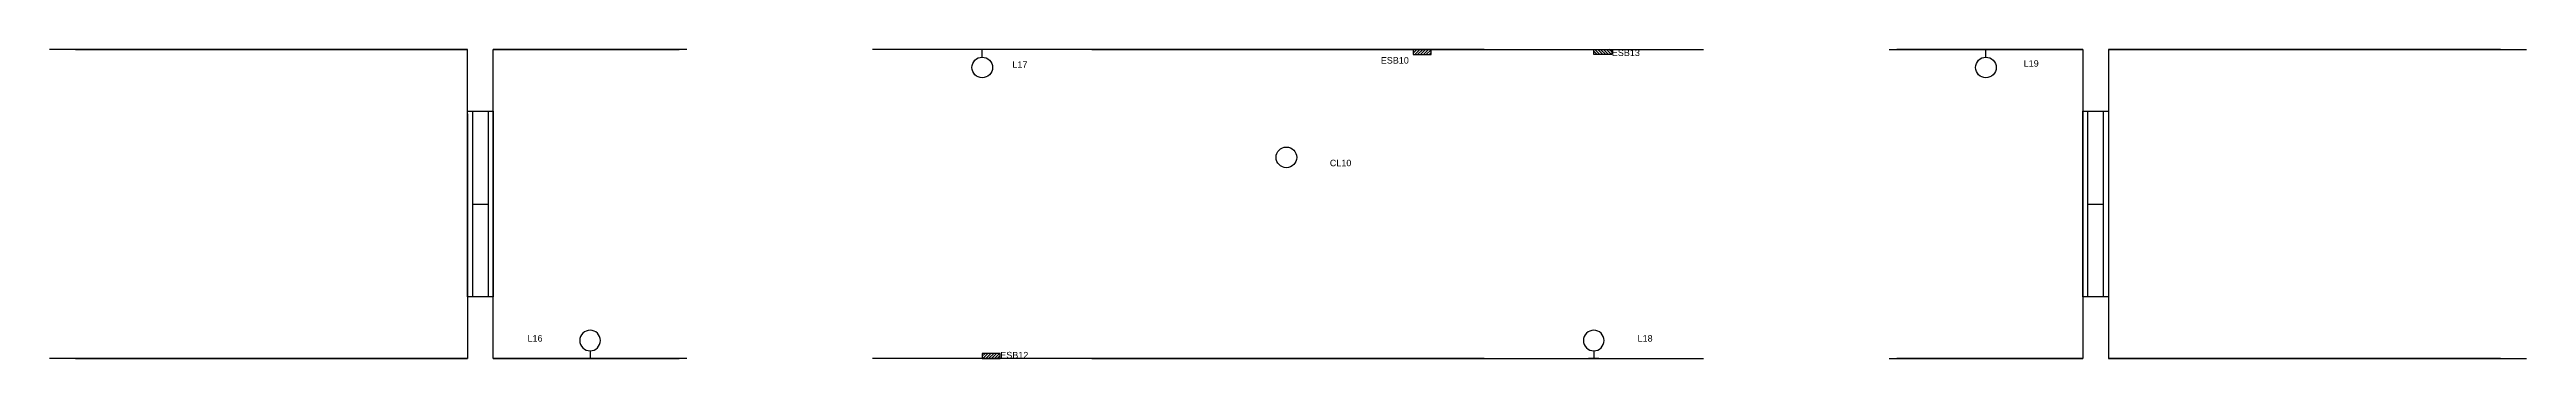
# Model space of a CAD drawing. Header units: inches. Extents: x 61297 to 163996, y 9483 to 32239.
# Drawn here: x 78637 to 79597, y 16611 to 16731 of the extents above; entities that cross this region are included whole.
import ezdxf

# ---------------------------------------------------------------- set-up
doc = ezdxf.new("R2010")
doc.units = ezdxf.units.IN
for name, color, linetype in [('Layer1', 7, 'Continuous'), ('Light Fans and Socketst', 170, 'Continuous'), ('Windows', 30, 'Continuous')]:
    doc.layers.add(name, color=color, linetype=linetype)
doc.styles.get("Standard").update_dxf_attribs({"font": 'arial.ttf'})

msp = doc.modelspace()

# ---------------------------------------------------------------- texts
at = {"char_height": 2.5}
for s, insert, attachment_point in [('L17', (79010.228, 16726.488), 1), ('ESB10', (79153.006, 16728.137), 1), ('ESB13', (79242.562, 16728.528), 7), ('L19', (79402.19, 16726.922), 1), ('CL10', (79133.255, 16688.28), 1), ('L16', (78822.295, 16620.192), 1), ('L18', (79252.54, 16620.192), 1), ('ESB12', (79005.539, 16613.699), 1)]:
    msp.add_mtext_dynamic_manual_height_columns(s, width=6.93541, gutter_width=12.5, heights=[0], dxfattribs=dict(at, insert=insert, attachment_point=attachment_point))

# ---------------------------------------------------------------- blocks, each defined once
blk = doc.blocks.new('ESB')
h = blk.add_hatch()
h.set_pattern_fill('ANSI31', color=256, scale=0.25)
h.set_pattern_definition([(45, (-3149.957, -1763.2019), (-0.561266, 0.561266), [])])
h.paths.add_polyline_path([(3.5, 2), (-3.5, 2), (-3.5, 0), (3.5, 0)])
blk.add_lwpolyline([(3.5, 0), (3.5, 2), (-3.5, 2), (-3.5, 0)], close=True)
blk = doc.blocks.new('Light')
at = {"layer": 'Light Fans and Socketst'}
blk.add_line((0, 2), (0, -2), dxfattribs=at)
blk.add_lwpolyline([(2.99, 0), (1.49, 0), (0, 0)], dxfattribs=at)
blk.add_circle((6.99, 0), 4, dxfattribs=at)
blk = doc.blocks.new('Light Ceiling')
at = {"layer": 'Light Fans and Socketst'}
blk.add_circle((0, 0), 4, dxfattribs=at)
blk = doc.blocks.new('Window_Large')
at = {"layer": 'Windows'}
for p, q in [((72, 10), (0, 10)), ((0, 10), (0, 0)), ((72, 0), (72, 10)), ((72, 8), (0, 8)), ((0, 2), (72, 2)), ((0, 0), (72, 0)), ((36, 8), (36, 2))]:
    blk.add_line(p, q, dxfattribs=at)

# ---------------------------------------------------------------- linework, layer by layer
for p, q in [((78647.051, 16731.113), (78637.051, 16731.113)), ((78799.051, 16731.113), (78647.051, 16731.113)), ((78647.051, 16731.113), (78799.051, 16731.113)), ((78799.051, 16731.113), (78647.051, 16731.113)), ((78799.051, 16706.098), (78799.051, 16731.113)), ((78884.074, 16731.113), (78809.051, 16731.113)), ((78809.051, 16731.113), (78881.074, 16731.113)), ((78881.074, 16731.113), (78809.051, 16731.113)), ((78809.051, 16611.113), (78809.051, 16731.113)), ((79041.051, 16731.113), (78956.027, 16731.113)), ((79193.051, 16731.113), (79041.051, 16731.113)), ((79041.051, 16731.113), (79193.051, 16731.113)), ((79041.051, 16731.113), (79075.051, 16731.113)), ((79041.051, 16731.113), (79075.051, 16731.113)), ((79193.051, 16731.113), (79278.074, 16731.113)), ((79350.027, 16731.113), (79425.051, 16731.113)), ((79425.051, 16731.113), (79353.027, 16731.113)), ((79353.027, 16731.113), (79425.051, 16731.113)), ((79425.051, 16731.113), (79425.051, 16706.098)), ((79435.051, 16731.113), (79587.051, 16731.113)), ((79587.051, 16731.113), (79435.051, 16731.113)), ((79435.051, 16731.113), (79587.051, 16731.113)), ((79435.051, 16731.113), (79435.051, 16611.113)), ((79587.051, 16731.113), (79597.051, 16731.113)), ((78799.051, 16706.098), (78799.051, 16611.113)), ((79425.051, 16706.098), (79425.051, 16611.113)), ((78647.051, 16611.113), (78637.051, 16611.113)), ((78799.051, 16611.113), (78647.051, 16611.113)), ((78647.051, 16611.113), (78799.051, 16611.113)), ((78799.051, 16611.113), (78647.051, 16611.113)), ((78884.074, 16611.113), (78809.051, 16611.113)), ((78809.051, 16611.113), (78881.074, 16611.113)), ((78881.074, 16611.113), (78809.051, 16611.113)), ((79041.051, 16611.113), (78956.027, 16611.113)), ((79193.051, 16611.113), (79041.051, 16611.113)), ((79041.051, 16611.113), (79193.051, 16611.113)), ((79041.051, 16611.113), (79075.051, 16611.113)), ((79041.051, 16611.113), (79112.051, 16611.113)), ((79112.051, 16611.113), (79122.051, 16611.113)), ((79122.051, 16611.113), (79193.051, 16611.113)), ((79193.051, 16611.113), (79278.074, 16611.113)), ((79350.027, 16611.113), (79425.051, 16611.113)), ((79425.051, 16611.113), (79353.027, 16611.113)), ((79353.027, 16611.113), (79425.051, 16611.113)), ((79435.051, 16611.113), (79587.051, 16611.113)), ((79587.051, 16611.113), (79435.051, 16611.113)), ((79435.051, 16611.113), (79587.051, 16611.113)), ((79587.051, 16611.113), (79597.051, 16611.113))]:
    msp.add_line(p, q)

# ---------------------------------------------------------------- block references
for p in [(79169.051, 16729.113), (79002.039, 16611.113)]:
    msp.add_blockref('ESB', p)
at = {"xscale": -1}
for name, p, rotation in [('ESB', (79239.062, 16731.113), 180), ('Window_Large', (78809.051, 16707.113), 90), ('Window_Large', (79435.051, 16707.113), 90)]:
    msp.add_blockref(name, p, dxfattribs=dict(at, rotation=rotation))
at = {"layer": 'Layer1', "rotation": 270}
for p in [(78998.539, 16731.113), (79387.539, 16731.113)]:
    msp.add_blockref('Light', p, dxfattribs=at)
at = {"layer": 'Layer1'}
msp.add_blockref('Light Ceiling', (79116.435, 16689.215), dxfattribs=at)
at = {"layer": 'Layer1', "xscale": -1, "rotation": 270}
for p in [(78846.562, 16611.113), (79235.562, 16611.113)]:
    msp.add_blockref('Light', p, dxfattribs=at)

msp.set_redraw_order([(e.dxf.handle, doc.entitydb.next_handle()) for e in msp.query("TEXT MTEXT ATTDEF DIMENSION ARC_DIMENSION")])  # texts and dimensions are drawn at this point

doc.saveas('drawing.dxf')
